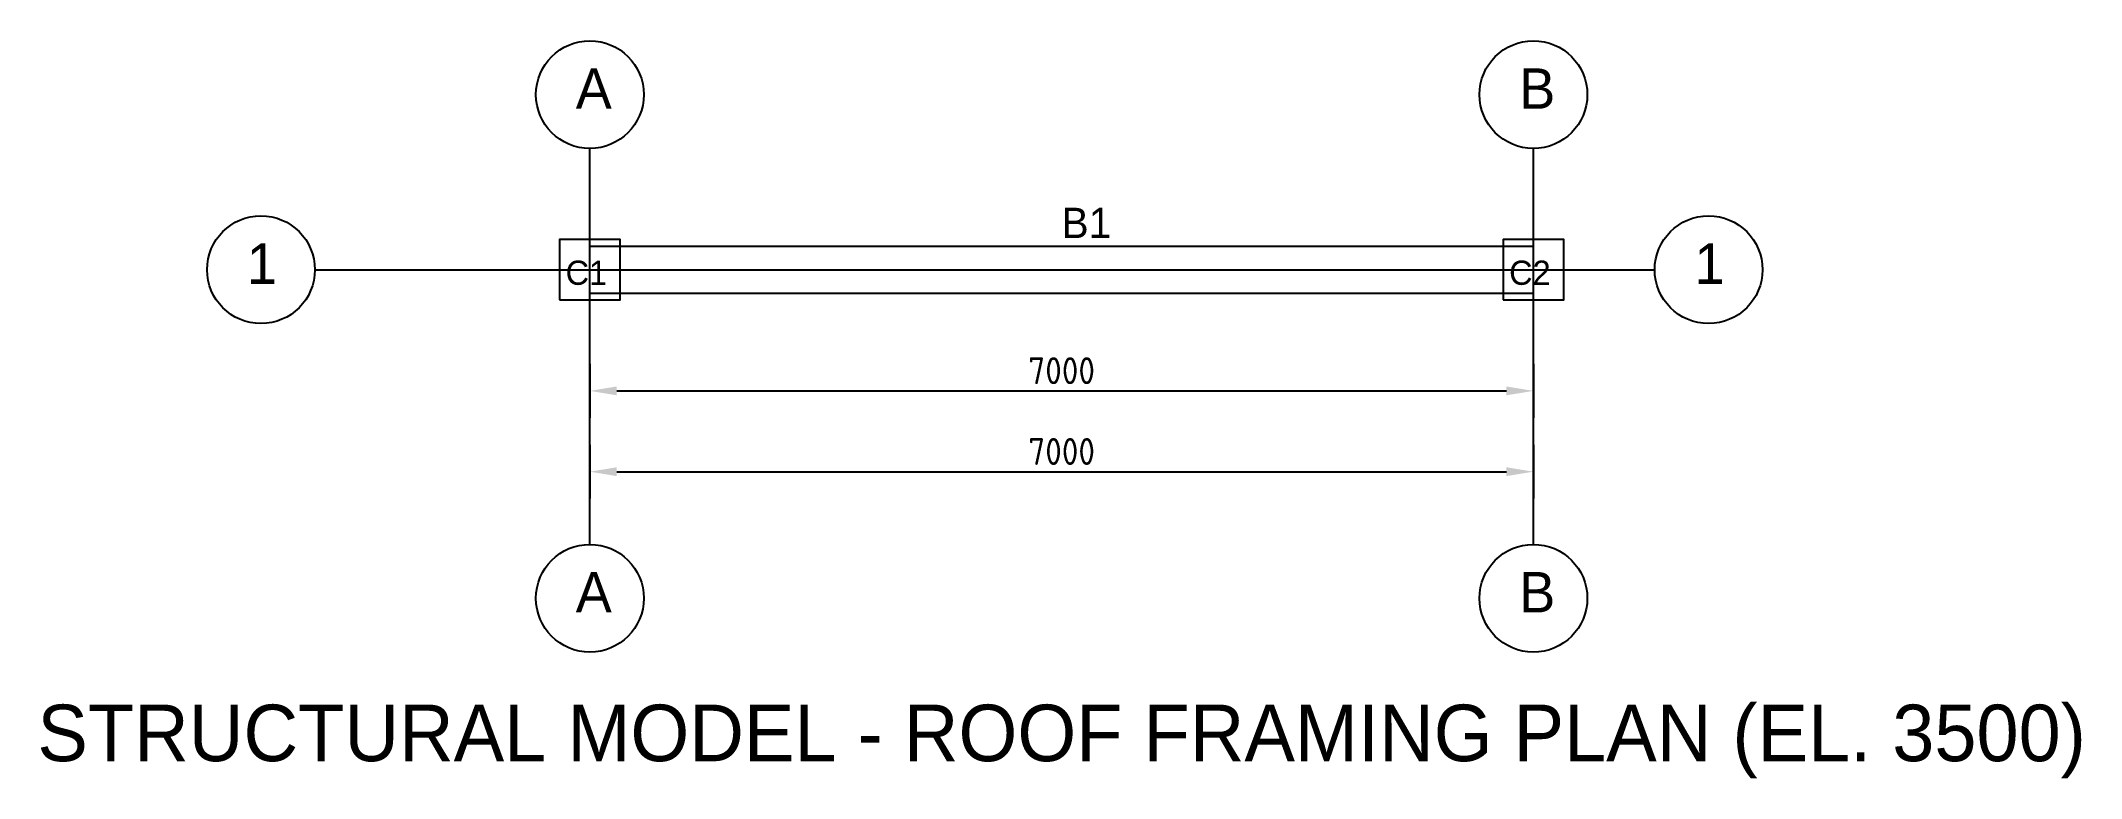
# Model space of a CAD drawing. Header units: metres. Extents: x -4073 to 22081, y -47896 to 1700.
# Drawn here: x -4073 to 11064, y -3776 to 1700 of the extents above; entities that cross this region are included whole.
import ezdxf
from ezdxf.enums import TextEntityAlignment as Align

# ---------------------------------------------------------------- set-up
doc = ezdxf.new("R2010")
doc.units = ezdxf.units.M
for name, color, linetype in [('BEAM', 7, 'Continuous'), ('CENTERLINE', 4, 'Continuous'), ('COLUMN', 7, 'Continuous'), ('DIM_LINEAR', 3, 'Continuous'), ('GRID', 4, 'Continuous'), ('TEXT', 151, 'Continuous'), ('TITLE', 2, 'Continuous')]:
    doc.layers.add(name, color=color, linetype=linetype)
doc.styles.add('Dimension', font='isocp')
doc.dimstyles.new('DIM_PLAN', dxfattribs={"dimtxt": 200, "dimasz": 200, "dimexe": 200, "dimexo": 200, "dimgap": 50, "dimtad": 1, "dimdsep": 46, "dimtxsty": 'Dimension', "dimcen": 2.5, "dimclrd": 132, "dimclre": 132, "dimclrt": 151, "dimazin": 3, "dimtfac": 1, "dimtmove": 0, "dimatfit": 3, "dimfxl": 200, "dimfxlon": 1})

msp = doc.modelspace()

# ---------------------------------------------------------------- texts
at = {"layer": 'TEXT'}
for s, height, p in [('A', 300, (-105, 1195)), ('B', 300, (6895, 1195)), ('B1', 225, (3500, 235)), ('1', 300, (-2545, -105)), ('1', 300, (8195, -105)), ('C1', 180, (-180, -112.5)), ('C2', 180, (6820, -112.5)), ('A', 300, (-105, -2545)), ('B', 300, (6895, -2545))]:
    msp.add_text(s, height=height, dxfattribs=at).set_placement(p)
at = {"layer": 'TITLE'}
msp.add_text('STRUCTURAL MODEL - ROOF FRAMING PLAN (EL. 3500)', height=420, dxfattribs=at).set_placement((3500, -3440), align=Align.MIDDLE_CENTER)

# ---------------------------------------------------------------- dimensions: what is measured, and where the dimension line sits
at = {"layer": 'DIM_LINEAR'}
for base in [(0, -900), (0, -1500)]:
    msp.add_linear_dim(base=base, p1=(0, 0), p2=(7000, 0), dimstyle='DIM_PLAN', dxfattribs=at).render()

# ---------------------------------------------------------------- linework, layer by layer
at = {"layer": 'BEAM'}
for p, q in [((0, 175), (7000, 175)), ((0, -175), (7000, -175))]:
    msp.add_line(p, q, dxfattribs=at)
at = {"layer": 'CENTERLINE'}
msp.add_line((0, 0), (7000, 0), dxfattribs=at)
at = {"layer": 'COLUMN'}
for points in [[(-225, -225), (225, -225), (225, 225), (-225, 225), (-225, -225)], [(6775, -225), (7225, -225), (7225, 225), (6775, 225), (6775, -225)]]:
    msp.add_lwpolyline(points, close=True, dxfattribs=at)
at = {"layer": 'GRID'}
for p, q in [((0, -2040), (0, 900)), ((7000, -2040), (7000, 900)), ((-2040, 0), (7900, 0))]:
    msp.add_line(p, q, dxfattribs=at)
for centre in [(0, 1300), (7000, 1300), (-2440, 0), (8300, 0), (0, -2440), (7000, -2440)]:
    msp.add_circle(centre, 400, dxfattribs=at)

msp.set_redraw_order([(e.dxf.handle, doc.entitydb.next_handle()) for e in msp.query("TEXT MTEXT ATTDEF DIMENSION ARC_DIMENSION")])  # texts and dimensions are drawn at this point

doc.saveas('drawing.dxf')
